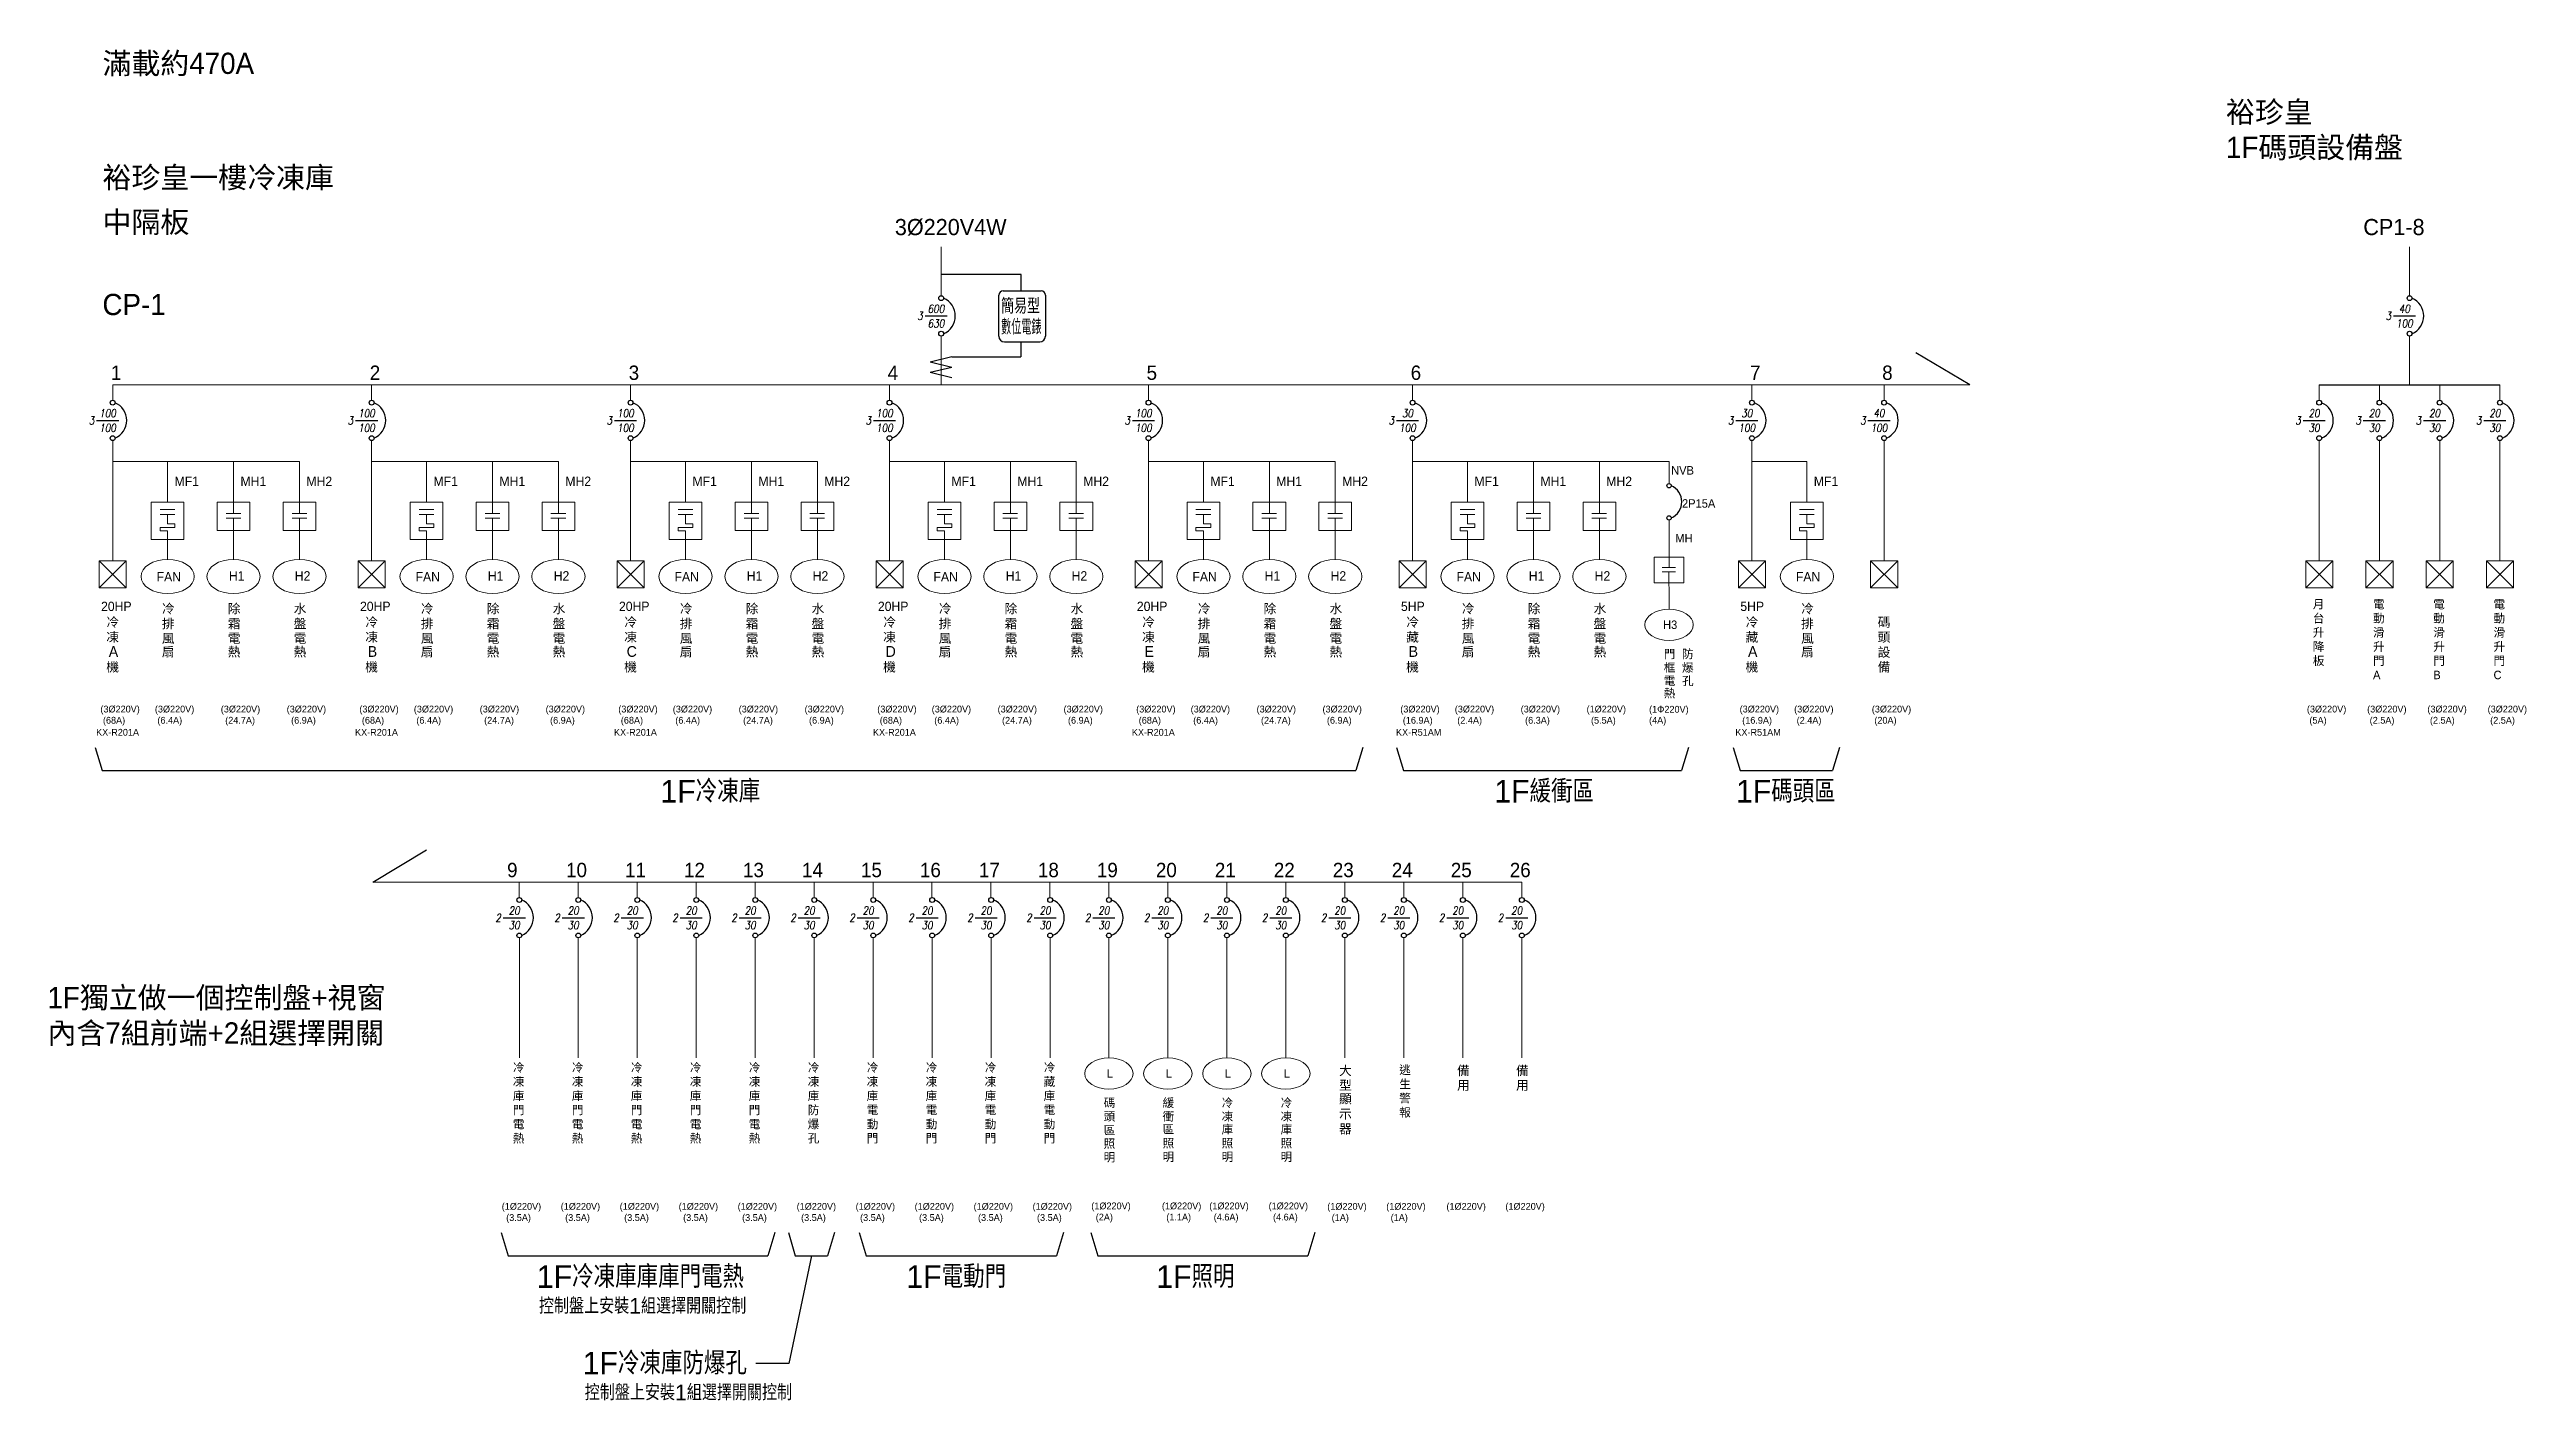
# Model space of a CAD drawing. Header units: millimetres. Extents: x -15161 to 10473752, y -72817 to 33960.
# Drawn here: x 65956 to 77628, y -66722 to -60357 of the extents above; entities that cross this region are included whole.
import ezdxf
from ezdxf.enums import TextEntityAlignment as Align

# ---------------------------------------------------------------- set-up
doc = ezdxf.new("R2010")
doc.units = ezdxf.units.MM
doc.layers.add('1_標示文字', color=2, linetype='Continuous')
doc.layers.add('BORDER', color=7, linetype='Continuous')
doc.styles.add('2', font='simplex.shx', dxfattribs={"width": 0.8, "oblique": 0.174533, "bigfont": 'chineset.shx'})
doc.styles.add('CHINA', font='C2.SHX', dxfattribs={"width": 0.8, "bigfont": 'CHINA.SHX'})
doc.styles.add('CS', font='ROMANS', dxfattribs={"width": 0.8, "bigfont": 'CHINA'})
doc.styles.get("Standard").update_dxf_attribs({"font": 'arial.ttf'})
doc.styles.add('STYLE1', font='PMingLiU.ttf', dxfattribs={"height": 400})

msp = doc.modelspace()

# ---------------------------------------------------------------- texts
at = {"style": 'CS'}
for s, width, p in [('簡易型', 0.9, (70440.2866, -61601.2714)), ('數位電錶', 0.7, (70440.3483, -61699.795))]:
    msp.add_text(s, height=71.5935, dxfattribs=dict(at, width=width)).set_placement(p)
at = {"color": 2, "lineweight": 9, "style": 'STYLE1'}
for s, height, p in [('1', 67.6956, (66244.9601, -61913.5499)), ('2', 67.6956, (67465.2166, -61913.5499)), ('3', 67.6956, (68685.4731, -61913.5499)), ('4', 67.6956, (69905.7295, -61913.5499)), ('5', 67.6956, (71125.986, -61913.5499)), ('6', 67.6956, (72370.5004, -61913.5499)), ('7', 67.6956, (73969.7414, -61913.5499)), ('8', 67.6956, (74592.456, -61913.5499)), ('NVB', 39.94763, (73597.8949, -62359.7251)), ('MF1', 43.94027, (66545.4645, -62413.1207)), ('MH1', 43.94027, (66856.0898, -62413.1207)), ('MH2', 43.94027, (67166.7151, -62413.1207)), ('MF1', 43.94027, (67765.721, -62413.1207)), ('MH1', 43.94027, (68076.3463, -62413.1207)), ('MH2', 43.94027, (68386.9715, -62413.1207)), ('MF1', 43.94027, (68985.9775, -62413.1207)), ('MH1', 43.94027, (69296.6027, -62413.1207)), ('MH2', 43.94027, (69607.228, -62413.1207)), ('MF1', 43.94027, (70206.2339, -62413.1207)), ('MH1', 43.94027, (70516.8592, -62413.1207)), ('MH2', 43.94027, (70827.4845, -62413.1207)), ('MF1', 43.94027, (71426.4904, -62413.1207)), ('MH1', 43.94027, (71737.1157, -62413.1207)), ('MH2', 43.94027, (72047.7409, -62413.1207)), ('MF1', 43.94027, (72671.0048, -62413.1207)), ('MH1', 43.94027, (72981.6301, -62413.1207)), ('MH2', 43.94027, (73292.2554, -62413.1207)), ('MF1', 43.94027, (74270.2458, -62413.1207)), ('2P15A', 39.94763, (73649.0839, -62515.7059)), ('2P15A', 39.94763, (73649.0839, -62515.7059)), ('MH', 39.94763, (73617.6267, -62679.4738)), ('FAN', 43.94027, (66460.929, -62862.9769)), ('H1', 43.94027, (66801.3832, -62858.9108)), ('H2', 43.94027, (67112.0085, -62858.9108)), ('FAN', 43.94027, (67681.1854, -62862.9769)), ('H1', 43.94027, (68021.6397, -62858.9108)), ('H2', 43.94027, (68332.2649, -62858.9108)), ('FAN', 43.94027, (68901.4419, -62862.9769)), ('H1', 43.94027, (69241.8961, -62858.9108)), ('H2', 43.94027, (69552.5214, -62858.9108)), ('FAN', 43.94027, (70121.6984, -62862.9769)), ('H1', 43.94027, (70462.1526, -62858.9108)), ('H2', 43.94027, (70772.7779, -62858.9108)), ('FAN', 43.94027, (71341.9548, -62862.9769)), ('H1', 43.94027, (71682.4091, -62858.9108)), ('H2', 43.94027, (71993.0343, -62858.9108)), ('FAN', 43.94027, (72586.4693, -62862.9769)), ('H1', 43.94027, (72926.9235, -62858.9108)), ('H2', 43.94027, (73237.5488, -62858.9108)), ('FAN', 43.94027, (74185.7102, -62862.9769)), ('20HP', 43.94027, (66199.1163, -63002.5354)), ('冷', 43.9403, (66223.7696, -63076.6614)), ('冷', 43.9403, (66485.5335, -63013.2746)), ('除', 43.9403, (66796.1588, -63013.2746)), ('水', 43.9403, (67106.784, -63013.2746)), ('20HP', 43.94027, (67419.3728, -63002.5354)), ('冷', 43.9403, (67444.026, -63076.6614)), ('冷', 43.9403, (67705.7899, -63013.2746)), ('除', 43.9403, (68016.4152, -63013.2746)), ('水', 43.9403, (68327.0405, -63013.2746)), ('20HP', 43.94027, (68639.6293, -63002.5354)), ('冷', 43.9403, (68664.2825, -63076.6614)), ('冷', 43.9403, (68926.0464, -63013.2746)), ('除', 43.9403, (69236.6717, -63013.2746)), ('水', 43.9403, (69547.297, -63013.2746)), ('20HP', 43.94027, (69859.8857, -63002.5354)), ('冷', 43.9403, (69884.539, -63076.6614)), ('冷', 43.9403, (70146.3029, -63013.2746)), ('除', 43.9403, (70456.9282, -63013.2746)), ('水', 43.9403, (70767.5534, -63013.2746)), ('20HP', 43.94027, (71080.1422, -63002.5354)), ('冷', 43.9403, (71104.7954, -63076.6614)), ('冷', 43.9403, (71366.5594, -63013.2746)), ('除', 43.9403, (71677.1846, -63013.2746)), ('水', 43.9403, (71987.8099, -63013.2746)), ('5HP', 43.94027, (72324.6566, -63002.5354)), ('冷', 43.9403, (72349.3099, -63076.6614)), ('冷', 43.9403, (72611.0738, -63013.2746)), ('除', 43.9403, (72921.699, -63013.2746)), ('水', 43.9403, (73232.3243, -63013.2746)), ('5HP', 43.94027, (73923.8976, -63002.5354)), ('冷', 43.9403, (73948.5508, -63076.6614)), ('冷', 43.9403, (74210.3148, -63013.2746)), ('碼', 43.9403, (74571.2654, -63076.6614)), ('凍', 43.9403, (66223.7696, -63147.1629)), ('排', 43.9403, (66485.5335, -63083.776)), ('風', 43.9403, (66485.5335, -63152.8749)), ('霜', 43.9403, (66796.1588, -63083.776)), ('電', 43.9403, (66796.1588, -63152.8749)), ('盤', 43.9403, (67106.784, -63083.776)), ('電', 43.9403, (67106.784, -63152.8749)), ('凍', 43.9403, (67444.026, -63147.1629)), ('排', 43.9403, (67705.7899, -63083.776)), ('風', 43.9403, (67705.7899, -63152.8749)), ('霜', 43.9403, (68016.4152, -63083.776)), ('電', 43.9403, (68016.4152, -63152.8749)), ('盤', 43.9403, (68327.0405, -63083.776)), ('電', 43.9403, (68327.0405, -63152.8749)), ('凍', 43.9403, (68664.2825, -63147.1629)), ('排', 43.9403, (68926.0464, -63083.776)), ('風', 43.9403, (68926.0464, -63152.8749)), ('霜', 43.9403, (69236.6717, -63083.776)), ('電', 43.9403, (69236.6717, -63152.8749)), ('盤', 43.9403, (69547.297, -63083.776)), ('電', 43.9403, (69547.297, -63152.8749)), ('凍', 43.9403, (69884.539, -63147.1629)), ('排', 43.9403, (70146.3029, -63083.776)), ('風', 43.9403, (70146.3029, -63152.8749)), ('霜', 43.9403, (70456.9282, -63083.776)), ('電', 43.9403, (70456.9282, -63152.8749)), ('盤', 43.9403, (70767.5534, -63083.776)), ('電', 43.9403, (70767.5534, -63152.8749)), ('凍', 43.9403, (71104.7954, -63147.1629)), ('排', 43.9403, (71366.5594, -63083.776)), ('風', 43.9403, (71366.5594, -63152.8749)), ('霜', 43.9403, (71677.1846, -63083.776)), ('電', 43.9403, (71677.1846, -63152.8749)), ('盤', 43.9403, (71987.8099, -63083.776)), ('電', 43.9403, (71987.8099, -63152.8749)), ('藏', 43.9403, (72349.3099, -63147.1629)), ('排', 43.9403, (72611.0738, -63083.776)), ('風', 43.9403, (72611.0738, -63152.8749)), ('霜', 43.9403, (72921.699, -63083.776)), ('電', 43.9403, (72921.699, -63152.8749)), ('盤', 43.9403, (73232.3243, -63083.776)), ('電', 43.9403, (73232.3243, -63152.8749)), ('H3', 39.94763, (73559.8598, -63087.1722)), ('藏', 43.9403, (73948.5508, -63147.1629)), ('排', 43.9403, (74210.3148, -63083.776)), ('風', 43.9403, (74210.3148, -63152.8749)), ('頭', 43.9403, (74571.2654, -63147.1629)), ('機', 43.9403, (66223.7696, -63287.841)), ('A', 50.7717, (66235.4181, -63218.5139)), ('扇', 43.9403, (66485.5335, -63216.5986)), ('熱', 43.9403, (66796.1588, -63216.5986)), ('熱', 43.9403, (67106.784, -63216.5986)), ('機', 43.9403, (67444.026, -63287.841)), ('B', 50.7717, (67455.6746, -63218.5139)), ('扇', 43.9403, (67705.7899, -63216.5986)), ('熱', 43.9403, (68016.4152, -63216.5986)), ('熱', 43.9403, (68327.0405, -63216.5986)), ('機', 43.9403, (68664.2825, -63287.841)), ('C', 50.7717, (68675.931, -63218.5139)), ('扇', 43.9403, (68926.0464, -63216.5986)), ('熱', 43.9403, (69236.6717, -63216.5986)), ('熱', 43.9403, (69547.297, -63216.5986)), ('機', 43.9403, (69884.539, -63287.841)), ('D', 50.7717, (69896.1875, -63218.5139)), ('扇', 43.9403, (70146.3029, -63216.5986)), ('熱', 43.9403, (70456.9282, -63216.5986)), ('熱', 43.9403, (70767.5534, -63216.5986)), ('機', 43.9403, (71104.7954, -63287.841)), ('E', 50.7717, (71116.444, -63218.5139)), ('扇', 43.9403, (71366.5594, -63216.5986)), ('熱', 43.9403, (71677.1846, -63216.5986)), ('熱', 43.9403, (71987.8099, -63216.5986)), ('機', 43.9403, (72349.3099, -63287.841)), ('B', 50.7717, (72360.9584, -63218.5139)), ('扇', 43.9403, (72611.0738, -63216.5986)), ('熱', 43.9403, (72921.699, -63216.5986)), ('熱', 43.9403, (73232.3243, -63216.5986)), ('框', 39.9476, (73563.1413, -63289.1899)), ('門', 39.9476, (73563.1413, -63225.0945)), ('爆', 39.9476, (73649.2243, -63289.1899)), ('防', 39.9476, (73649.2243, -63225.0945)), ('機', 43.9403, (73948.5508, -63287.841)), ('A', 50.7717, (73960.1994, -63218.5139)), ('扇', 43.9403, (74210.3148, -63216.5986)), ('備', 43.9403, (74571.2654, -63287.841)), ('設', 44, (74571.186, -63218.5139)), ('熱', 39.9476, (73563.1413, -63409.9435)), ('電', 39.9476, (73563.1413, -63352.01)), ('孔', 39.9476, (73649.2243, -63352.01)), ('9', 67.6956, (68112.4223, -64256.7232)), ('10', 67.69555, (68390.3678, -64256.7232)), ('11', 67.69555, (68668.3134, -64256.7232)), ('12', 67.69555, (68946.259, -64256.7232)), ('13', 67.69555, (69224.2045, -64256.7232)), ('14', 67.69555, (69502.1501, -64256.7232)), ('15', 67.69555, (69780.0956, -64256.7232)), ('16', 67.69555, (70058.0412, -64256.7232)), ('17', 67.69555, (70335.9867, -64256.7232)), ('18', 67.69555, (70613.9323, -64256.7232)), ('19', 67.69555, (70891.8779, -64256.7232)), ('20', 67.69555, (71169.8234, -64256.7232)), ('21', 67.69555, (71447.769, -64256.7232)), ('22', 67.69555, (71725.7145, -64256.7232)), ('23', 67.69555, (72003.6601, -64256.7232)), ('24', 67.69555, (72281.6056, -64256.7232)), ('25', 67.69555, (72559.5512, -64256.7232)), ('26', 67.69555, (72837.4968, -64256.7232)), ('L', 39.9476, (70938.5599, -65201.8662)), ('L', 39.9476, (71216.5054, -65201.8662)), ('L', 39.9476, (71494.5914, -65201.8662)), ('L', 39.9476, (71772.537, -65201.8671)), ('大', 43.9403, (72033.001, -65189.6661)), ('型', 43.9403, (72033.001, -65258.765)), ('備', 43.9403, (72588.8922, -65189.6661)), ('用', 43.9403, (72588.8922, -65258.765)), ('備', 43.9403, (72866.8377, -65189.6661)), ('用', 43.9403, (72866.8377, -65258.765)), ('碼', 39.9476, (70923.558, -65339.7886)), ('頭', 39.9476, (70923.558, -65403.8839)), ('衝', 39.9476, (71201.5036, -65404.2363)), ('緩', 39.9476, (71201.5036, -65340.141)), ('凍', 39.9476, (71479.5896, -65404.2363)), ('冷', 39.9476, (71479.5896, -65340.141)), ('凍', 39.9476, (71757.5351, -65404.2372)), ('冷', 39.9476, (71757.5351, -65340.1419)), ('顯', 43.9403, (72033.001, -65322.4887)), ('示', 43.9403, (72033.001, -65394.104)), ('區', 39.9476, (70923.558, -65470.2733)), ('區', 39.9476, (71201.5036, -65464.9268)), ('庫', 39.9476, (71479.5896, -65464.9268)), ('庫', 39.9476, (71757.5351, -65464.9277)), ('器', 43.9403, (72033.001, -65464.6055)), ('照', 39.9476, (70923.558, -65532.2615)), ('明', 39.9476, (70923.558, -65596.3569)), ('照', 39.9476, (71201.5036, -65530.3529)), ('明', 39.9476, (71201.5036, -65594.4483)), ('照', 39.9476, (71479.5896, -65530.3529)), ('明', 39.9476, (71479.5896, -65594.4483)), ('照', 39.9476, (71757.5351, -65530.3538)), ('明', 39.9476, (71757.5351, -65594.4491))]:
    msp.add_text(s, height=height, dxfattribs=at).set_placement(p)
at = {"color": 30, "attachment_point": 1}
for s, width, heights, insert, char_height in [('{\\fPMingLiU|b0|i0|c136|p18;\\C2;滿載約470A}', 2691.068775, [560.4778], (66205.5531, -60371.7366), 100), ('{\\fPMingLiU|b0|i0|c136|p18;\\C2;裕珍皇\\P1F碼頭設備盤}', 1095.279917, [502.821], (76212.3326, -60601.2073), 100), ('{\\fPMingLiU|b0|i0|c136|p18;\\C2;裕珍皇一樓冷凍庫}', 1739.230148, [267.8661], (66205.5531, -60909.3455), 100), ('{\\fPMingLiU|b0|i0|c136|p18;\\C2;中隔板}', 2930.373481, [560.4778], (66205.5531, -61119.8705), 100), ('{\\fPMingLiU|b0|i0|c136|p18;\\C2;CP-1}', 1133.405577, [267.8661], (66205.5531, -61508.276), 100), ('{\\fPMingLiU|b0|i0|c136|p18;\\C4;逃生警報}', 78.209264, [514.2564], (72316.5358, -65144.9373), 40)]:
    msp.add_mtext_dynamic_manual_height_columns(s, width=width, gutter_width=12.5, heights=heights, dxfattribs=dict(at, insert=insert, char_height=char_height))
at = {"char_height": 40, "attachment_point": 1}
for s, width, insert in [('{\\fPMingLiU|b0|i0|c136|p18;\\C4;月台升降板}', 65.019002, (76621.4959, -62950.3818)), ('{\\fPMingLiU|b0|i0|c136|p18;\\C4;電動滑升門\\PA}', 65.019002, (76905.4158, -62950.3818)), ('{\\fPMingLiU|b0|i0|c136|p18;\\C4;電動滑升門\\PB}', 65.019002, (77189.3356, -62950.3818)), ('{\\fPMingLiU|b0|i0|c136|p18;\\C4;電動滑升門\\PC}', 65.019002, (77473.2555, -62950.3818)), ('{\\fPMingLiU|b0|i0|c136|p18;\\C4;冷凍庫門電熱}', 70.503651, (68139.4825, -65133.8023)), ('{\\fPMingLiU|b0|i0|c136|p18;\\C4;冷凍庫門電熱}', 70.503651, (68417.4281, -65133.8023)), ('{\\fPMingLiU|b0|i0|c136|p18;\\C4;冷凍庫門電熱}', 70.503651, (68695.3736, -65133.8023)), ('{\\fPMingLiU|b0|i0|c136|p18;\\C4;冷凍庫門電熱}', 70.503651, (68973.3192, -65133.8023)), ('{\\fPMingLiU|b0|i0|c136|p18;\\C4;冷凍庫門電熱}', 70.503651, (69251.2647, -65133.8023)), ('{\\fPMingLiU|b0|i0|c136|p18;\\C4;冷凍庫防爆孔}', 65.019002, (69529.2103, -65133.8023)), ('{\\fPMingLiU|b0|i0|c136|p18;\\C4;冷凍庫電動門}', 65.019002, (69807.1558, -65133.8023)), ('{\\fPMingLiU|b0|i0|c136|p18;\\C4;冷凍庫電動門}', 65.019002, (70085.1014, -65133.8023)), ('{\\fPMingLiU|b0|i0|c136|p18;\\C4;冷凍庫電動門}', 65.019002, (70363.047, -65133.8023)), ('{\\fPMingLiU|b0|i0|c136|p18;\\C4;冷藏庫電動門}', 65.019002, (70640.9925, -65133.8023))]:
    msp.add_mtext_dynamic_manual_height_columns(s, width=width, gutter_width=12.5, heights=[442.7742], dxfattribs=dict(at, insert=insert))
at = {"color": 253, "insert": (65946.3071, -64774.0278), "char_height": 100, "attachment_point": 1}
msp.add_mtext_dynamic_manual_height_columns('{\\fPMingLiU|b0|i0|c136|p18;\\C2;1F獨立做一個控制盤+視窗\\P內含7組前端+2組選擇開關}', width=1828.341687, gutter_width=12.5, heights=[0], dxfattribs=at)
at = {"layer": '1_標示文字', "style": '2', "oblique": 10, "width": 0.8}
for s, p in [('3', (70058.0807, -61612.1376)), ('3', (76977.9475, -61612.1376)), ('3', (66154.1365, -62104.4634)), ('3', (67374.393, -62104.4634)), ('3', (68594.6494, -62104.4634)), ('3', (69814.9059, -62104.4634)), ('3', (71035.1624, -62104.4634)), ('3', (72279.6768, -62104.4634)), ('3', (73878.9178, -62104.4634)), ('3', (74501.6323, -62104.4634)), ('3', (76551.9273, -62104.4634)), ('3', (76835.8471, -62104.4634)), ('3', (77119.767, -62104.4634)), ('3', (77403.6868, -62104.4634)), ('2', (68070.439, -64447.6368)), ('2', (68348.3845, -64447.6368)), ('2', (68626.3301, -64447.6368)), ('2', (68904.2756, -64447.6368)), ('2', (69182.2212, -64447.6368)), ('2', (69460.1667, -64447.6368)), ('2', (69738.1123, -64447.6368)), ('2', (70016.0579, -64447.6368)), ('2', (70294.0034, -64447.6368)), ('2', (70571.949, -64447.6368)), ('2', (70848.6837, -64447.6368)), ('2', (71126.6292, -64447.6368)), ('2', (71404.7152, -64447.6368)), ('2', (71682.6608, -64447.6376)), ('2', (71960.6063, -64447.6376)), ('2', (72238.5519, -64447.6368)), ('2', (72516.4974, -64447.6376)), ('2', (72794.443, -64447.6368))]:
    msp.add_text(s, height=37.9749, dxfattribs=at).set_placement(p, align=Align.MIDDLE)
for s, p in [('600', (70133.6495, -61597.5098)), ('630', (70133.6495, -61666.658)), ('100', (77053.5163, -61666.658)), ('40', (77053.5163, -61597.5098)), ('100', (66229.7053, -62089.8356)), ('100', (67449.9618, -62089.8356)), ('100', (68670.2183, -62089.8356)), ('100', (69890.4747, -62089.8356)), ('100', (71110.7312, -62089.8356)), ('30', (72355.2456, -62089.8356)), ('30', (73954.4866, -62089.8356)), ('40', (74577.2012, -62089.8356)), ('20', (76627.4961, -62089.8356)), ('20', (76911.4159, -62089.8356)), ('20', (77195.3358, -62089.8356)), ('20', (77479.2556, -62089.8356)), ('100', (66229.7053, -62158.9838)), ('100', (67449.9618, -62158.9838)), ('100', (68670.2183, -62158.9838)), ('100', (69890.4747, -62158.9838)), ('100', (71110.7312, -62158.9838)), ('100', (72355.2456, -62158.9838)), ('100', (73954.4866, -62158.9838)), ('100', (74577.2012, -62158.9838)), ('30', (76627.4961, -62158.9838)), ('30', (76911.4159, -62158.9838)), ('30', (77195.3358, -62158.9838)), ('30', (77479.2556, -62158.9838)), ('20', (68146.0078, -64433.009)), ('20', (68423.9533, -64433.009)), ('20', (68701.8989, -64433.009)), ('20', (68979.8444, -64433.009)), ('20', (69257.79, -64433.009)), ('20', (69535.7356, -64433.009)), ('20', (69813.6811, -64433.009)), ('20', (70091.6267, -64433.009)), ('20', (70369.5722, -64433.009)), ('20', (70647.5178, -64433.009)), ('20', (70924.2525, -64433.009)), ('20', (71202.1981, -64433.009)), ('20', (71480.284, -64433.009)), ('20', (71758.2296, -64433.0098)), ('20', (72036.1751, -64433.0098)), ('20', (72314.1207, -64433.009)), ('20', (72592.0663, -64433.0098)), ('20', (72870.0118, -64433.009)), ('30', (68146.0078, -64502.1571)), ('30', (68423.9533, -64502.1571)), ('30', (68701.8989, -64502.1571)), ('30', (68979.8444, -64502.1571)), ('30', (69257.79, -64502.1571)), ('30', (69535.7356, -64502.1571)), ('30', (69813.6811, -64502.1571)), ('30', (70091.6267, -64502.1571)), ('30', (70369.5722, -64502.1571)), ('30', (70647.5178, -64502.1571)), ('30', (70924.2525, -64502.1571)), ('30', (71202.1981, -64502.1571)), ('30', (71480.284, -64502.1571)), ('30', (71758.2296, -64502.158)), ('30', (72036.1751, -64502.158)), ('30', (72314.1207, -64502.1571)), ('30', (72592.0663, -64502.158)), ('30', (72870.0118, -64502.1571))]:
    msp.add_text(s, height=37.97487, dxfattribs=at).set_placement(p, align=Align.CENTER)
at = {"layer": 'BORDER', "color": 2, "style": 'CHINA'}
for s, p in [('3%%C220V4W', (69939.7105, -61231.3615)), ('CP1-8', (76859.5773, -61231.3615))]:
    msp.add_text(s, height=76.1575, dxfattribs=at).set_placement(p)
at = {"layer": 'BORDER', "color": 3, "style": 'CHINA'}
for s, p in [('(3%%C220V)', (66196.0117, -63480.5979)), ('(3%%C220V)', (66452.7082, -63480.5979)), ('(3%%C220V)', (66763.3334, -63480.5979)), ('(3%%C220V)', (67073.9587, -63480.5979)), ('(3%%C220V)', (67416.2682, -63480.5979)), ('(3%%C220V)', (67672.9646, -63480.5979)), ('(3%%C220V)', (67983.5899, -63480.5979)), ('(3%%C220V)', (68294.2152, -63480.5979)), ('(3%%C220V)', (68636.5247, -63480.5979)), ('(3%%C220V)', (68893.2211, -63480.5979)), ('(3%%C220V)', (69203.8464, -63480.5979)), ('(3%%C220V)', (69514.4717, -63480.5979)), ('(3%%C220V)', (69856.7811, -63480.5979)), ('(3%%C220V)', (70113.4776, -63480.5979)), ('(3%%C220V)', (70424.1029, -63480.5979)), ('(3%%C220V)', (70734.7281, -63480.5979)), ('(3%%C220V)', (71077.0376, -63480.5979)), ('(3%%C220V)', (71333.734, -63480.5979)), ('(3%%C220V)', (71644.3593, -63480.5979)), ('(3%%C220V)', (71954.9846, -63480.5979)), ('(3%%C220V)', (72321.552, -63480.5979)), ('(3%%C220V)', (72578.2485, -63480.5979)), ('(3%%C220V)', (72888.8737, -63480.5979)), ('(1%%C220V)', (73199.499, -63480.5979)), ('(1Φ220V)', (73493.8563, -63481.4528)), ('(3%%C220V)', (73920.793, -63480.5979)), ('(3%%C220V)', (74177.4895, -63480.5979)), ('(3%%C220V)', (74543.5076, -63480.5979)), ('(3%%C220V)', (76593.8025, -63480.5979)), ('(3%%C220V)', (76877.7223, -63480.5979)), ('(3%%C220V)', (77161.6422, -63480.5979)), ('(3%%C220V)', (77445.562, -63480.5979)), ('(68A)', (66207.9567, -63533.3515)), ('(6.4A)', (66464.6531, -63533.3515)), ('(24.7A)', (66784.1012, -63533.3515)), ('(6.9A)', (67094.7265, -63533.3515)), ('(68A)', (67428.2132, -63533.3515)), ('(6.4A)', (67684.9096, -63533.3515)), ('(24.7A)', (68004.3577, -63533.3515)), ('(6.9A)', (68314.9829, -63533.3515)), ('(68A)', (68648.4696, -63533.3515)), ('(6.4A)', (68905.1661, -63533.3515)), ('(24.7A)', (69224.6141, -63533.3515)), ('(6.9A)', (69535.2394, -63533.3515)), ('(68A)', (69868.7261, -63533.3515)), ('(6.4A)', (70125.4225, -63533.3515)), ('(24.7A)', (70444.8706, -63533.3515)), ('(6.9A)', (70755.4959, -63533.3515)), ('(68A)', (71088.9826, -63533.3515)), ('(6.4A)', (71345.679, -63533.3515)), ('(24.7A)', (71665.1271, -63533.3515)), ('(6.9A)', (71975.7524, -63533.3515)), ('(16.9A)', (72333.497, -63533.3515)), ('(2.4A)', (72590.1934, -63533.3515)), ('(6.3A)', (72909.6415, -63533.3515)), ('(5.5A)', (73220.2668, -63533.3515)), ('(4A)', (73493.8563, -63533.2933)), ('(16.9A)', (73932.738, -63533.3515)), ('(2.4A)', (74189.4344, -63533.3515)), ('(20A)', (74555.4525, -63533.3515)), ('(5A)', (76605.7475, -63533.3515)), ('(2.5A)', (76889.6673, -63533.3515)), ('(2.5A)', (77173.5872, -63533.3515)), ('(2.5A)', (77457.507, -63533.3515)), ('(1%%C220V)', (68087.3773, -65823.7713)), ('(1%%C220V)', (68365.3229, -65823.7713)), ('(1%%C220V)', (68643.2684, -65823.7713)), ('(1%%C220V)', (68921.214, -65823.7713)), ('(1%%C220V)', (69199.1595, -65823.7713)), ('(1%%C220V)', (69477.1051, -65823.7713)), ('(1%%C220V)', (69755.0507, -65823.7713)), ('(1%%C220V)', (70032.9962, -65823.7713)), ('(1%%C220V)', (70310.9418, -65823.7713)), ('(1%%C220V)', (70588.8873, -65823.7713)), ('(1%%C220V)', (70865.622, -65821.6381)), ('(1%%C220V)', (71198.1787, -65821.6381)), ('(1%%C220V)', (71421.6536, -65821.6381)), ('(1%%C220V)', (71701.0771, -65821.6381)), ('(1%%C220V)', (71977.5447, -65823.7713)), ('(1%%C220V)', (72255.4903, -65823.7722)), ('(1%%C220V)', (72539.0299, -65823.7713)), ('(1%%C220V)', (72816.9754, -65823.7713)), ('(3.5A)', (68108.1451, -65876.5249)), ('(3.5A)', (68386.0906, -65876.5249)), ('(3.5A)', (68664.0362, -65876.5249)), ('(3.5A)', (68941.9818, -65876.5249)), ('(3.5A)', (69219.9273, -65876.5249)), ('(3.5A)', (69497.8729, -65876.5249)), ('(3.5A)', (69775.8184, -65876.5249)), ('(3.5A)', (70053.764, -65876.5249)), ('(3.5A)', (70331.7095, -65876.5249)), ('(3.5A)', (70609.6551, -65876.5249)), ('(2A)', (70886.3898, -65874.3917)), ('(1.1A)', (71218.9465, -65874.3917)), ('(4.6A)', (71442.4213, -65874.3917)), ('(4.6A)', (71721.8449, -65874.3917)), ('(1A)', (71998.3125, -65876.5249)), ('(1A)', (72276.258, -65876.5258))]:
    msp.add_text(s, height=32, dxfattribs=at).set_placement(p)
at = {"layer": 'BORDER', "color": 4, "style": 'CHINA'}
for s, p in [('KX-R201A', (66175.7235, -63590.0225)), ('KX-R201A', (67395.98, -63590.0225)), ('KX-R201A', (68616.2365, -63590.0225)), ('KX-R201A', (69836.493, -63590.0225)), ('KX-R201A', (71056.7494, -63590.0225)), ('KX-R51AM', (72301.2638, -63590.0225)), ('KX-R51AM', (73900.5048, -63590.0225))]:
    msp.add_text(s, height=32, dxfattribs=at).set_placement(p)
at = {"layer": 'BORDER', "color": 30, "style": 'CHINA'}
for s, height, p in [('1F冷凍庫', 106.59108, (68834.9487, -63905.3229)), ('1F緩衝區', 106.59108, (72764.5068, -63905.3229)), ('1F碼頭區', 106.59108, (73903.2269, -63905.3229)), ('1F冷凍庫庫庫門電熱', 106.59108, (68252.6324, -66191.9683)), ('1F電動門', 106.59108, (69993.8117, -66191.9683)), ('1F照明', 106.59108, (71171.3589, -66191.9683)), ('控制盤上安裝1組選擇開關控制', 74.613757, (68262.5493, -66314.0457)), ('1F冷凍庫防爆孔', 106.59108, (68468.5395, -66599.8566)), ('控制盤上安裝1組選擇開關控制', 74.613757, (68478.4563, -66721.934))]:
    msp.add_text(s, height=height, dxfattribs=at).set_placement(p)

# ---------------------------------------------------------------- linework, layer by layer
at = {"color": 3, "lineweight": 9}
for p, q in [((70157.9051, -61517.2013), (70157.9051, -61286.5775)), ((77077.7719, -61517.2013), (77077.7719, -61286.5775)), ((70157.7647, -61707.0748), (70157.7647, -61937.4293)), ((77077.6315, -61707.0748), (77077.6315, -61937.4293)), ((66253.961, -61937.4293), (75005.6791, -61937.4293)), ((66253.961, -62009.5271), (66253.961, -61937.4293)), ((67474.2174, -62009.5271), (67474.2174, -61937.4293)), ((68694.4739, -62009.5271), (68694.4739, -61937.4293)), ((69914.7304, -62009.5271), (69914.7304, -61937.4293)), ((71134.9868, -62009.5271), (71134.9868, -61937.4293)), ((72379.5012, -62009.5271), (72379.5012, -61937.4293)), ((73978.7422, -62009.5271), (73978.7422, -61937.4293)), ((74601.4568, -62009.5271), (74601.4568, -61937.4293)), ((76651.7517, -62009.5271), (76651.7517, -61937.4293)), ((76935.6716, -62009.5271), (76935.6716, -61937.4293)), ((77219.5914, -62009.5271), (77219.5914, -61937.4293)), ((77503.5113, -62009.5271), (77503.5113, -61937.4293)), ((66253.8205, -62199.4006), (66253.8205, -62296.6118)), ((67474.077, -62199.4006), (67474.077, -62296.6118)), ((68694.3335, -62199.4006), (68694.3335, -62296.6118)), ((69914.5899, -62199.4006), (69914.5899, -62296.6118)), ((71134.8464, -62199.4006), (71134.8464, -62296.6118)), ((72379.3608, -62199.4006), (72379.3608, -62296.6118)), ((73978.6018, -62199.4006), (73978.6018, -62296.6118)), ((74601.3164, -62199.4006), (74601.3164, -62296.6118)), ((76651.6113, -62199.4006), (76651.6113, -62296.6118)), ((76935.5312, -62199.4006), (76935.5312, -62296.6118)), ((77219.451, -62199.4006), (77219.451, -62296.6118)), ((77503.3709, -62199.4006), (77503.3709, -62296.6118)), ((66253.8205, -62297.4637), (66253.8205, -62765.5059)), ((66253.8205, -62297.4637), (67134.0733, -62297.4637)), ((66512.8228, -62297.4637), (66512.8228, -62489.4427)), ((66823.4481, -62297.4637), (66823.4481, -62542.5159)), ((67134.0733, -62297.4637), (67134.0733, -62542.5159)), ((67474.077, -62297.4637), (67474.077, -62765.5059)), ((67474.077, -62297.4637), (68354.3298, -62297.4637)), ((67733.0793, -62297.4637), (67733.0793, -62489.4427)), ((68043.7045, -62297.4637), (68043.7045, -62542.5159)), ((68354.3298, -62297.4637), (68354.3298, -62542.5159)), ((68694.3335, -62297.4637), (68694.3335, -62765.5059)), ((68694.3335, -62297.4637), (69574.5863, -62297.4637)), ((68953.3357, -62297.4637), (68953.3357, -62489.4427)), ((69263.961, -62297.4637), (69263.961, -62542.5159)), ((69574.5863, -62297.4637), (69574.5863, -62542.5159)), ((69914.5899, -62297.4637), (69914.5899, -62765.5059)), ((69914.5899, -62297.4637), (70794.8427, -62297.4637)), ((70173.5922, -62297.4637), (70173.5922, -62489.4427)), ((70484.2175, -62297.4637), (70484.2175, -62542.5159)), ((70794.8427, -62297.4637), (70794.8427, -62542.5159)), ((71134.8464, -62297.4637), (71134.8464, -62765.5059)), ((71134.8464, -62297.4637), (72015.0992, -62297.4637)), ((71393.8487, -62297.4637), (71393.8487, -62489.4427)), ((71704.4739, -62297.4637), (71704.4739, -62542.5159)), ((72015.0992, -62297.4637), (72015.0992, -62542.5159)), ((72379.3608, -62297.4637), (72379.3608, -62765.5059)), ((72379.3608, -62297.4637), (73588.0786, -62297.4637)), ((72638.3631, -62297.4637), (72638.3631, -62489.4427)), ((72948.9884, -62297.4637), (72948.9884, -62542.5159)), ((73259.6136, -62297.4637), (73259.6136, -62542.5159)), ((73588.0786, -62401.7531), (73588.0786, -62297.4637)), ((73978.6018, -62297.4637), (73978.6018, -62765.5059)), ((73978.6018, -62297.4637), (74237.6041, -62297.4637)), ((74237.6041, -62297.4637), (74237.6041, -62489.4427)), ((74601.3164, -62297.4637), (74601.3164, -62765.5059)), ((76651.6113, -62297.4637), (76651.6113, -62765.5059)), ((76935.5312, -62297.4637), (76935.5312, -62765.5059)), ((77219.451, -62297.4637), (77219.451, -62765.5059)), ((77503.3709, -62297.4637), (77503.3709, -62765.5059)), ((66512.8228, -62625.2893), (66512.8228, -62718.0512)), ((66823.4481, -62565.7164), (66823.4481, -62718.0512)), ((67134.0733, -62565.7164), (67134.0733, -62718.0512)), ((67733.0793, -62625.2893), (67733.0793, -62718.0512)), ((68043.7045, -62565.7164), (68043.7045, -62718.0512)), ((68354.3298, -62565.7164), (68354.3298, -62718.0512)), ((68953.3357, -62625.2893), (68953.3357, -62718.0512)), ((69263.961, -62565.7164), (69263.961, -62718.0512)), ((69574.5863, -62565.7164), (69574.5863, -62718.0512)), ((70173.5922, -62625.2893), (70173.5922, -62718.0512)), ((70484.2175, -62565.7164), (70484.2175, -62718.0512)), ((70794.8427, -62565.7164), (70794.8427, -62718.0512)), ((71393.8487, -62625.2893), (71393.8487, -62718.0512)), ((71704.4739, -62565.7164), (71704.4739, -62718.0512)), ((72015.0992, -62565.7164), (72015.0992, -62718.0512)), ((72638.3631, -62625.2893), (72638.3631, -62718.0512)), ((72948.9884, -62565.7164), (72948.9884, -62718.0512)), ((73259.6136, -62565.7164), (73259.6136, -62718.0512)), ((73587.9509, -62574.326), (73587.9509, -62797.1115)), ((74237.6041, -62625.2893), (74237.6041, -62718.0512)), ((66512.8228, -62718.0512), (66512.8228, -62759.0666)), ((66823.4481, -62718.0512), (66823.4481, -62759.0666)), ((67134.0733, -62718.0512), (67134.0733, -62759.0666)), ((67733.0793, -62718.0512), (67733.0793, -62759.0666)), ((68043.7045, -62718.0512), (68043.7045, -62759.0666)), ((68354.3298, -62718.0512), (68354.3298, -62759.0666)), ((68953.3357, -62718.0512), (68953.3357, -62759.0666)), ((69263.961, -62718.0512), (69263.961, -62759.0666)), ((69574.5863, -62718.0512), (69574.5863, -62759.0666)), ((70173.5922, -62718.0512), (70173.5922, -62759.0666)), ((70484.2175, -62718.0512), (70484.2175, -62759.0666)), ((70794.8427, -62718.0512), (70794.8427, -62759.0666)), ((71393.8487, -62718.0512), (71393.8487, -62759.0666)), ((71704.4739, -62718.0512), (71704.4739, -62759.0666)), ((72015.0992, -62718.0512), (72015.0992, -62759.0666)), ((72638.3631, -62718.0512), (72638.3631, -62759.0666)), ((72948.9884, -62718.0512), (72948.9884, -62759.0666)), ((73259.6136, -62718.0512), (73259.6136, -62759.0666)), ((74237.6041, -62718.0512), (74237.6041, -62759.0666)), ((73587.5459, -62818.2038), (73587.9509, -62956.6967)), ((73587.9509, -62956.6967), (73587.9509, -62993.9853)), ((67479.0271, -64280.6027), (72894.127, -64280.6027)), ((68169.0526, -64352.7005), (68169.0526, -64280.6027)), ((68446.9981, -64352.7005), (68446.9981, -64280.6027)), ((68724.9437, -64352.7005), (68724.9437, -64280.6027)), ((69002.8892, -64352.7005), (69002.8892, -64280.6027)), ((69280.8348, -64352.7005), (69280.8348, -64280.6027)), ((69280.8348, -64352.7005), (69280.8348, -64280.6027)), ((69558.7804, -64352.7005), (69558.7804, -64280.6027)), ((69558.7804, -64352.7005), (69558.7804, -64280.6027)), ((69836.7259, -64352.7005), (69836.7259, -64280.6027)), ((70114.6715, -64352.7005), (70114.6715, -64280.6027)), ((70114.6715, -64352.7005), (70114.6715, -64280.6027)), ((70392.617, -64352.7005), (70392.617, -64280.6027)), ((70392.617, -64352.7005), (70392.617, -64280.6027)), ((70670.5626, -64352.7005), (70670.5626, -64280.6027)), ((70670.5626, -64352.7005), (70670.5626, -64280.6027)), ((70948.5081, -64352.7005), (70948.5081, -64280.6027)), ((70948.5081, -64352.7005), (70948.5081, -64280.6027)), ((71226.4537, -64352.7005), (71226.4537, -64280.6027)), ((71504.3993, -64352.7005), (71504.3993, -64280.6027)), ((71782.3448, -64352.7005), (71782.3448, -64280.6027)), ((72060.2904, -64352.7005), (72060.2904, -64280.6027)), ((72338.2359, -64352.7005), (72338.2359, -64280.6027)), ((72616.1815, -64352.7005), (72616.1815, -64280.6027)), ((72894.127, -64352.6996), (72894.127, -64280.6018)), ((68170.123, -64542.574), (68170.123, -64639.7852)), ((68448.0685, -64542.574), (68448.0685, -64639.7852)), ((68726.0141, -64542.574), (68726.0141, -64639.7852)), ((69003.9597, -64542.574), (69003.9597, -64639.7852)), ((69281.9052, -64542.574), (69281.9052, -64639.7852)), ((69559.8508, -64542.574), (69559.8508, -64639.7852)), ((69837.7963, -64542.574), (69837.7963, -64639.7852)), ((70115.7419, -64542.574), (70115.7419, -64639.7852)), ((70393.6874, -64542.574), (70393.6874, -64639.7852)), ((70671.633, -64542.574), (70671.633, -64639.7852)), ((70948.3677, -64542.574), (70948.3677, -64639.7852)), ((71226.3133, -64542.574), (71226.3133, -64639.7852)), ((71504.3993, -64542.574), (71504.3993, -64639.7852)), ((71782.3448, -64542.5748), (71782.3448, -64639.786)), ((72060.2904, -64542.5748), (72060.2904, -64639.786)), ((72338.2359, -64542.574), (72338.2359, -64639.7852)), ((72616.1815, -64542.5748), (72616.1815, -64639.786)), ((72894.127, -64542.574), (72894.127, -64639.7852)), ((68170.123, -64640.6371), (68170.123, -65108.6793)), ((68448.0685, -64640.6371), (68448.0685, -65108.6793)), ((68726.0141, -64640.6371), (68726.0141, -65108.6793)), ((69003.9597, -64640.6371), (69003.9597, -65108.6793)), ((69281.9052, -64640.6371), (69281.9052, -65108.6793)), ((69559.8508, -64640.6371), (69559.8508, -65108.6793)), ((69837.7963, -64640.6371), (69837.7963, -65108.6793)), ((70115.7419, -64640.6371), (70115.7419, -65108.6793)), ((70393.6874, -64640.6371), (70393.6874, -65108.6793)), ((70671.633, -64640.6371), (70671.633, -65108.6793)), ((70948.3677, -64640.6371), (70948.3677, -65108.6793)), ((71226.3133, -64640.6371), (71226.3133, -65108.6793)), ((71504.3993, -64640.6371), (71504.3993, -65108.6793)), ((71782.3448, -64640.638), (71782.3448, -65108.6802)), ((72060.2904, -64640.638), (72060.2904, -65108.6802)), ((72338.2359, -64640.6371), (72338.2359, -65108.6793)), ((72616.1815, -64640.638), (72616.1815, -65108.6802)), ((72894.127, -64640.6371), (72894.127, -65108.6793))]:
    msp.add_line(p, q, dxfattribs=at)
for p, q in [((70534.7669, -61416.1128), (70157.9051, -61416.1128)), ((70449.6092, -61493.6758), (70628.8737, -61493.6758)), ((70534.7669, -61493.6758), (70534.7669, -61416.1128)), ((70429.4736, -61707.2893), (70429.4736, -61513.8114)), ((70649.0094, -61513.8114), (70649.0094, -61707.2893)), ((70456.3211, -61734.1369), (70622.1618, -61734.1369)), ((70532.977, -61734.1369), (70532.977, -61804.988)), ((70208.7049, -61804.988), (70106.8245, -61829.6789)), ((70208.7049, -61854.3699), (70106.8245, -61829.6789)), ((70208.7049, -61854.3699), (70106.8245, -61879.0608)), ((70208.7049, -61804.988), (70532.977, -61804.988)), ((70208.7049, -61903.7518), (70106.8245, -61879.0608))]:
    msp.add_line(p, q)
at = {"color": 3}
for p, q in [((75005.6791, -61937.4293), (74751.3648, -61785.3004)), ((76651.7517, -61937.4293), (77503.5113, -61937.4293)), ((67479.0271, -64280.6027), (67733.3414, -64128.4737))]:
    msp.add_line(p, q, dxfattribs=at)
at = {"color": 9, "lineweight": 9}
for p, q in [((66435.7459, -62489.4427), (66589.8997, -62489.4427)), ((66435.7459, -62665.7978), (66435.7459, -62489.4427)), ((66477.772, -62524.4091), (66546.9825, -62524.4091)), ((66477.772, -62547.6096), (66546.9825, -62547.6096)), ((66512.3772, -62547.6096), (66512.3772, -62591.3112)), ((66512.3772, -62547.6096), (66512.3772, -62591.3112)), ((66589.8997, -62489.4427), (66589.8997, -62665.7978)), ((66746.3711, -62489.4427), (66900.525, -62489.4427)), ((66746.3711, -62622.7333), (66746.3711, -62489.4427)), ((66788.3973, -62542.5159), (66857.6078, -62542.5159)), ((66900.525, -62489.4427), (66900.525, -62622.7333)), ((67056.9964, -62489.4427), (67211.1503, -62489.4427)), ((67056.9964, -62622.7333), (67056.9964, -62489.4427)), ((67099.0225, -62542.5159), (67168.2331, -62542.5159)), ((67211.1503, -62489.4427), (67211.1503, -62622.7333)), ((67656.0023, -62489.4427), (67810.1562, -62489.4427)), ((67656.0023, -62665.7978), (67656.0023, -62489.4427)), ((67698.0284, -62524.4091), (67767.239, -62524.4091)), ((67698.0284, -62547.6096), (67767.239, -62547.6096)), ((67732.6337, -62547.6096), (67732.6337, -62591.3112)), ((67732.6337, -62547.6096), (67732.6337, -62591.3112)), ((67810.1562, -62489.4427), (67810.1562, -62665.7978)), ((67966.6276, -62489.4427), (68120.7815, -62489.4427)), ((67966.6276, -62622.7333), (67966.6276, -62489.4427)), ((68008.6537, -62542.5159), (68077.8643, -62542.5159)), ((68120.7815, -62489.4427), (68120.7815, -62622.7333)), ((68277.2529, -62489.4427), (68431.4067, -62489.4427)), ((68277.2529, -62622.7333), (68277.2529, -62489.4427)), ((68319.279, -62542.5159), (68388.4895, -62542.5159)), ((68431.4067, -62489.4427), (68431.4067, -62622.7333)), ((68876.2588, -62489.4427), (69030.4127, -62489.4427)), ((68876.2588, -62665.7978), (68876.2588, -62489.4427)), ((68918.2849, -62524.4091), (68987.4955, -62524.4091)), ((68918.2849, -62547.6096), (68987.4955, -62547.6096)), ((68952.8902, -62547.6096), (68952.8902, -62591.3112)), ((68952.8902, -62547.6096), (68952.8902, -62591.3112)), ((69030.4127, -62489.4427), (69030.4127, -62665.7978)), ((69186.8841, -62489.4427), (69341.0379, -62489.4427)), ((69186.8841, -62622.7333), (69186.8841, -62489.4427)), ((69228.9102, -62542.5159), (69298.1207, -62542.5159)), ((69341.0379, -62489.4427), (69341.0379, -62622.7333)), ((69497.5093, -62489.4427), (69651.6632, -62489.4427)), ((69497.5093, -62622.7333), (69497.5093, -62489.4427)), ((69539.5355, -62542.5159), (69608.746, -62542.5159)), ((69651.6632, -62489.4427), (69651.6632, -62622.7333)), ((70096.5153, -62489.4427), (70250.6691, -62489.4427)), ((70096.5153, -62665.7978), (70096.5153, -62489.4427)), ((70138.5414, -62524.4091), (70207.7519, -62524.4091)), ((70138.5414, -62547.6096), (70207.7519, -62547.6096)), ((70173.1467, -62547.6096), (70173.1467, -62591.3112)), ((70173.1467, -62547.6096), (70173.1467, -62591.3112)), ((70250.6691, -62489.4427), (70250.6691, -62665.7978)), ((70407.1405, -62489.4427), (70561.2944, -62489.4427)), ((70407.1405, -62622.7333), (70407.1405, -62489.4427)), ((70449.1667, -62542.5159), (70518.3772, -62542.5159)), ((70561.2944, -62489.4427), (70561.2944, -62622.7333)), ((70717.7658, -62489.4427), (70871.9197, -62489.4427)), ((70717.7658, -62622.7333), (70717.7658, -62489.4427)), ((70759.7919, -62542.5159), (70829.0025, -62542.5159)), ((70871.9197, -62489.4427), (70871.9197, -62622.7333)), ((71316.7717, -62489.4427), (71470.9256, -62489.4427)), ((71316.7717, -62665.7978), (71316.7717, -62489.4427)), ((71358.7979, -62524.4091), (71428.0084, -62524.4091)), ((71358.7979, -62547.6096), (71428.0084, -62547.6096)), ((71393.4031, -62547.6096), (71393.4031, -62591.3112)), ((71393.4031, -62547.6096), (71393.4031, -62591.3112)), ((71470.9256, -62489.4427), (71470.9256, -62665.7978)), ((71627.397, -62489.4427), (71781.5509, -62489.4427)), ((71627.397, -62622.7333), (71627.397, -62489.4427)), ((71669.4231, -62542.5159), (71738.6337, -62542.5159)), ((71781.5509, -62489.4427), (71781.5509, -62622.7333)), ((71938.0223, -62489.4427), (72092.1761, -62489.4427)), ((71938.0223, -62622.7333), (71938.0223, -62489.4427)), ((71980.0484, -62542.5159), (72049.2589, -62542.5159)), ((72092.1761, -62489.4427), (72092.1761, -62622.7333)), ((72561.2861, -62489.4427), (72715.44, -62489.4427)), ((72561.2861, -62665.7978), (72561.2861, -62489.4427)), ((72603.3123, -62524.4091), (72672.5228, -62524.4091)), ((72603.3123, -62547.6096), (72672.5228, -62547.6096)), ((72637.9175, -62547.6096), (72637.9175, -62591.3112)), ((72637.9175, -62547.6096), (72637.9175, -62591.3112)), ((72715.44, -62489.4427), (72715.44, -62665.7978)), ((72871.9114, -62489.4427), (73026.0653, -62489.4427)), ((72871.9114, -62622.7333), (72871.9114, -62489.4427)), ((72913.9375, -62542.5159), (72983.1481, -62542.5159)), ((73026.0653, -62489.4427), (73026.0653, -62622.7333)), ((73182.5367, -62489.4427), (73336.6906, -62489.4427)), ((73182.5367, -62622.7333), (73182.5367, -62489.4427)), ((73224.5628, -62542.5159), (73293.7734, -62542.5159)), ((73336.6906, -62489.4427), (73336.6906, -62622.7333)), ((74160.5271, -62489.4427), (74314.681, -62489.4427)), ((74160.5271, -62665.7978), (74160.5271, -62489.4427)), ((74202.5533, -62524.4091), (74271.7638, -62524.4091)), ((74202.5533, -62547.6096), (74271.7638, -62547.6096)), ((74237.1585, -62547.6096), (74237.1585, -62591.3112)), ((74237.1585, -62547.6096), (74237.1585, -62591.3112)), ((74314.681, -62489.4427), (74314.681, -62665.7978)), ((66589.8997, -62665.7978), (66435.7459, -62665.7978)), ((66546.9825, -62608.5182), (66477.772, -62608.5182)), ((66477.772, -62608.5182), (66477.772, -62625.2893)), ((66477.772, -62625.2893), (66512.3772, -62625.2893)), ((66512.3772, -62586.0219), (66512.3772, -62591.3112)), ((66512.3772, -62591.3112), (66546.9825, -62591.3112)), ((66546.9825, -62591.3112), (66546.9825, -62608.5182)), ((66900.525, -62622.7333), (66746.3711, -62622.7333)), ((66788.3973, -62565.7164), (66857.6078, -62565.7164)), ((67211.1503, -62622.7333), (67056.9964, -62622.7333)), ((67099.0225, -62565.7164), (67168.2331, -62565.7164)), ((67810.1562, -62665.7978), (67656.0023, -62665.7978)), ((67767.239, -62608.5182), (67698.0284, -62608.5182)), ((67698.0284, -62608.5182), (67698.0284, -62625.2893)), ((67698.0284, -62625.2893), (67732.6337, -62625.2893)), ((67732.6337, -62586.0219), (67732.6337, -62591.3112)), ((67732.6337, -62591.3112), (67767.239, -62591.3112)), ((67767.239, -62591.3112), (67767.239, -62608.5182)), ((68120.7815, -62622.7333), (67966.6276, -62622.7333)), ((68008.6537, -62565.7164), (68077.8643, -62565.7164)), ((68431.4067, -62622.7333), (68277.2529, -62622.7333)), ((68319.279, -62565.7164), (68388.4895, -62565.7164)), ((69030.4127, -62665.7978), (68876.2588, -62665.7978)), ((68987.4955, -62608.5182), (68918.2849, -62608.5182)), ((68918.2849, -62608.5182), (68918.2849, -62625.2893)), ((68918.2849, -62625.2893), (68952.8902, -62625.2893)), ((68952.8902, -62586.0219), (68952.8902, -62591.3112)), ((68952.8902, -62591.3112), (68987.4955, -62591.3112)), ((68987.4955, -62591.3112), (68987.4955, -62608.5182)), ((69341.0379, -62622.7333), (69186.8841, -62622.7333)), ((69228.9102, -62565.7164), (69298.1207, -62565.7164)), ((69651.6632, -62622.7333), (69497.5093, -62622.7333)), ((69539.5355, -62565.7164), (69608.746, -62565.7164)), ((70250.6691, -62665.7978), (70096.5153, -62665.7978)), ((70207.7519, -62608.5182), (70138.5414, -62608.5182)), ((70138.5414, -62608.5182), (70138.5414, -62625.2893)), ((70138.5414, -62625.2893), (70173.1467, -62625.2893)), ((70173.1467, -62586.0219), (70173.1467, -62591.3112)), ((70173.1467, -62591.3112), (70207.7519, -62591.3112)), ((70207.7519, -62591.3112), (70207.7519, -62608.5182)), ((70561.2944, -62622.7333), (70407.1405, -62622.7333)), ((70449.1667, -62565.7164), (70518.3772, -62565.7164)), ((70871.9197, -62622.7333), (70717.7658, -62622.7333)), ((70759.7919, -62565.7164), (70829.0025, -62565.7164)), ((71470.9256, -62665.7978), (71316.7717, -62665.7978)), ((71428.0084, -62608.5182), (71358.7979, -62608.5182)), ((71358.7979, -62608.5182), (71358.7979, -62625.2893)), ((71358.7979, -62625.2893), (71393.4031, -62625.2893)), ((71393.4031, -62586.0219), (71393.4031, -62591.3112)), ((71393.4031, -62591.3112), (71428.0084, -62591.3112)), ((71428.0084, -62591.3112), (71428.0084, -62608.5182)), ((71781.5509, -62622.7333), (71627.397, -62622.7333)), ((71669.4231, -62565.7164), (71738.6337, -62565.7164)), ((72092.1761, -62622.7333), (71938.0223, -62622.7333)), ((71980.0484, -62565.7164), (72049.2589, -62565.7164)), ((72715.44, -62665.7978), (72561.2861, -62665.7978)), ((72672.5228, -62608.5182), (72603.3123, -62608.5182)), ((72603.3123, -62608.5182), (72603.3123, -62625.2893)), ((72603.3123, -62625.2893), (72637.9175, -62625.2893)), ((72637.9175, -62586.0219), (72637.9175, -62591.3112)), ((72637.9175, -62591.3112), (72672.5228, -62591.3112)), ((72672.5228, -62591.3112), (72672.5228, -62608.5182)), ((73026.0653, -62622.7333), (72871.9114, -62622.7333)), ((72913.9375, -62565.7164), (72983.1481, -62565.7164)), ((73336.6906, -62622.7333), (73182.5367, -62622.7333)), ((73224.5628, -62565.7164), (73293.7734, -62565.7164)), ((74314.681, -62665.7978), (74160.5271, -62665.7978)), ((74271.7638, -62608.5182), (74202.5533, -62608.5182)), ((74202.5533, -62608.5182), (74202.5533, -62625.2893)), ((74202.5533, -62625.2893), (74237.1585, -62625.2893)), ((74237.1585, -62586.0219), (74237.1585, -62591.3112)), ((74237.1585, -62591.3112), (74271.7638, -62591.3112)), ((74271.7638, -62591.3112), (74271.7638, -62608.5182)), ((73517.8776, -62748.8608), (73658.0243, -62748.8608)), ((73517.8776, -62870.0399), (73517.8776, -62748.8608)), ((73658.0243, -62748.8608), (73658.0243, -62870.0399)), ((73658.0243, -62870.0399), (73517.8776, -62870.0399)), ((73556.085, -62797.1115), (73619.0067, -62797.1115)), ((73556.085, -62818.2038), (73619.0067, -62818.2038))]:
    msp.add_line(p, q, dxfattribs=at)
at = {"color": 2, "lineweight": 9}
for p, q in [((66190.5496, -62765.5059), (66190.5496, -62893.0981)), ((66318.1417, -62765.5059), (66190.5496, -62765.5059)), ((66318.1417, -62765.5059), (66190.5496, -62893.0981)), ((66190.5496, -62765.5059), (66318.1417, -62893.0981)), ((66318.1417, -62765.5059), (66318.1417, -62893.0981)), ((67410.8061, -62765.5059), (67410.8061, -62893.0981)), ((67538.3982, -62765.5059), (67410.8061, -62765.5059)), ((67538.3982, -62765.5059), (67410.8061, -62893.0981)), ((67410.8061, -62765.5059), (67538.3982, -62893.0981)), ((67538.3982, -62765.5059), (67538.3982, -62893.0981)), ((68631.0625, -62765.5059), (68631.0625, -62893.0981)), ((68758.6547, -62765.5059), (68631.0625, -62765.5059)), ((68758.6547, -62765.5059), (68631.0625, -62893.0981)), ((68631.0625, -62765.5059), (68758.6547, -62893.0981)), ((68758.6547, -62765.5059), (68758.6547, -62893.0981)), ((69851.319, -62765.5059), (69851.319, -62893.0981)), ((69978.9111, -62765.5059), (69851.319, -62765.5059)), ((69978.9111, -62765.5059), (69851.319, -62893.0981)), ((69851.319, -62765.5059), (69978.9111, -62893.0981)), ((69978.9111, -62765.5059), (69978.9111, -62893.0981)), ((71071.5755, -62765.5059), (71071.5755, -62893.0981)), ((71199.1676, -62765.5059), (71071.5755, -62765.5059)), ((71199.1676, -62765.5059), (71071.5755, -62893.0981)), ((71071.5755, -62765.5059), (71199.1676, -62893.0981)), ((71199.1676, -62765.5059), (71199.1676, -62893.0981)), ((72316.0899, -62765.5059), (72316.0899, -62893.0981)), ((72443.682, -62765.5059), (72316.0899, -62765.5059)), ((72443.682, -62765.5059), (72316.0899, -62893.0981)), ((72316.0899, -62765.5059), (72443.682, -62893.0981)), ((72443.682, -62765.5059), (72443.682, -62893.0981)), ((73915.3309, -62765.5059), (73915.3309, -62893.0981)), ((74042.923, -62765.5059), (73915.3309, -62765.5059)), ((74042.923, -62765.5059), (73915.3309, -62893.0981)), ((73915.3309, -62765.5059), (74042.923, -62893.0981)), ((74042.923, -62765.5059), (74042.923, -62893.0981)), ((74538.0454, -62765.5059), (74538.0454, -62893.0981)), ((74665.6376, -62765.5059), (74538.0454, -62765.5059)), ((74665.6376, -62765.5059), (74538.0454, -62893.0981)), ((74538.0454, -62765.5059), (74665.6376, -62893.0981)), ((74665.6376, -62765.5059), (74665.6376, -62893.0981)), ((76588.3403, -62765.5059), (76588.3403, -62893.0981)), ((76715.9325, -62765.5059), (76588.3403, -62765.5059)), ((76715.9325, -62765.5059), (76588.3403, -62893.0981)), ((76588.3403, -62765.5059), (76715.9325, -62893.0981)), ((76715.9325, -62765.5059), (76715.9325, -62893.0981)), ((76872.2602, -62765.5059), (76872.2602, -62893.0981)), ((76999.8524, -62765.5059), (76872.2602, -62765.5059)), ((76999.8524, -62765.5059), (76872.2602, -62893.0981)), ((76872.2602, -62765.5059), (76999.8524, -62893.0981)), ((76999.8524, -62765.5059), (76999.8524, -62893.0981)), ((77156.1801, -62765.5059), (77156.1801, -62893.0981)), ((77283.7722, -62765.5059), (77156.1801, -62765.5059)), ((77283.7722, -62765.5059), (77156.1801, -62893.0981)), ((77156.1801, -62765.5059), (77283.7722, -62893.0981)), ((77283.7722, -62765.5059), (77283.7722, -62893.0981)), ((77440.0999, -62765.5059), (77440.0999, -62893.0981)), ((77567.6921, -62765.5059), (77440.0999, -62765.5059)), ((77567.6921, -62765.5059), (77440.0999, -62893.0981)), ((77440.0999, -62765.5059), (77567.6921, -62893.0981)), ((77567.6921, -62765.5059), (77567.6921, -62893.0981)), ((66318.1417, -62893.0981), (66190.5496, -62893.0981)), ((66253.8205, -62828.7769), (66253.8205, -62829.8271)), ((67538.3982, -62893.0981), (67410.8061, -62893.0981)), ((67474.077, -62828.7769), (67474.077, -62829.8271)), ((68758.6547, -62893.0981), (68631.0625, -62893.0981)), ((68694.3335, -62828.7769), (68694.3335, -62829.8271)), ((69978.9111, -62893.0981), (69851.319, -62893.0981)), ((69914.5899, -62828.7769), (69914.5899, -62829.8271)), ((71199.1676, -62893.0981), (71071.5755, -62893.0981)), ((71134.8464, -62828.7769), (71134.8464, -62829.8271)), ((72443.682, -62893.0981), (72316.0899, -62893.0981)), ((72379.3608, -62828.7769), (72379.3608, -62829.8271)), ((74042.923, -62893.0981), (73915.3309, -62893.0981)), ((73978.6018, -62828.7769), (73978.6018, -62829.8271)), ((74665.6376, -62893.0981), (74538.0454, -62893.0981)), ((74601.3164, -62828.7769), (74601.3164, -62829.8271)), ((76715.9325, -62893.0981), (76588.3403, -62893.0981)), ((76651.6113, -62828.7769), (76651.6113, -62829.8271)), ((76999.8524, -62893.0981), (76872.2602, -62893.0981)), ((76935.5312, -62828.7769), (76935.5312, -62829.8271)), ((77283.7722, -62893.0981), (77156.1801, -62893.0981)), ((77219.451, -62828.7769), (77219.451, -62829.8271)), ((77567.6921, -62893.0981), (77440.0999, -62893.0981)), ((77503.3709, -62828.7769), (77503.3709, -62829.8271))]:
    msp.add_line(p, q, dxfattribs=at)
at = {"color": 30}
for p, q in [((66170.8124, -63645.0542), (66203.548, -63754.0986)), ((72144.5031, -63645.0542), (72111.7675, -63754.0986)), ((72303.58, -63645.0542), (72336.3156, -63754.0986)), ((73679.674, -63645.0542), (73646.9384, -63754.0986)), ((73890.1584, -63645.0542), (73922.894, -63754.0986)), ((74391.4048, -63645.0542), (74358.6692, -63754.0986)), ((66203.548, -63754.0986), (72111.7675, -63754.0986)), ((72336.3156, -63754.0986), (73646.9384, -63754.0986)), ((73922.894, -63754.0986), (74358.6692, -63754.0986)), ((68084.1866, -65931.6997), (68116.9221, -66040.7441)), ((69374.2798, -65931.6997), (69341.5442, -66040.7441)), ((69437.7725, -65931.6997), (69470.5081, -66040.7441)), ((69655.1306, -65931.6997), (69622.395, -66040.7441)), ((69772.1585, -65931.6997), (69804.894, -66040.7441)), ((70733.6887, -65931.6997), (70700.9532, -66040.7441)), ((70863.3271, -65931.6997), (70896.0627, -66040.7441)), ((71918.8941, -65931.6997), (71886.1586, -66040.7441)), ((68116.9221, -66040.7441), (69341.5442, -66040.7441)), ((69546.4515, -66040.7441), (69440.0903, -66547.7354)), ((69470.5081, -66040.7441), (69622.395, -66040.7441)), ((69804.894, -66040.7441), (70700.9532, -66040.7441)), ((70896.0627, -66040.7441), (71886.1586, -66040.7441)), ((69440.0903, -66547.7354), (69285.0187, -66547.7354))]:
    msp.add_line(p, q, dxfattribs=at)
at = {"color": 3}
for centre, radius in [((70157.7647, -61528.5929), 11.3925), ((77077.6315, -61528.5929), 11.3925), ((70157.7647, -61695.6823), 11.3925), ((77077.6315, -61695.6823), 11.3925), ((66253.8205, -62020.9187), 11.3925), ((67474.077, -62020.9187), 11.3925), ((68694.3335, -62020.9187), 11.3925), ((69914.5899, -62020.9187), 11.3925), ((71134.8464, -62020.9187), 11.3925), ((72379.3608, -62020.9187), 11.3925), ((73978.6018, -62020.9187), 11.3925), ((74601.3164, -62020.9187), 11.3925), ((76651.6113, -62020.9187), 11.3925), ((76935.5312, -62020.9187), 11.3925), ((77219.451, -62020.9187), 11.3925), ((77503.3709, -62020.9187), 11.3925), ((66253.8205, -62188.0081), 11.3925), ((67474.077, -62188.0081), 11.3925), ((68694.3335, -62188.0081), 11.3925), ((69914.5899, -62188.0081), 11.3925), ((71134.8464, -62188.0081), 11.3925), ((72379.3608, -62188.0081), 11.3925), ((73978.6018, -62188.0081), 11.3925), ((74601.3164, -62188.0081), 11.3925), ((76651.6113, -62188.0081), 11.3925), ((76935.5312, -62188.0081), 11.3925), ((77219.451, -62188.0081), 11.3925), ((77503.3709, -62188.0081), 11.3925), ((73587.9509, -62412.1067), 10.3544), ((73587.9509, -62563.9716), 10.3544), ((68170.123, -64364.0921), 11.3925), ((68448.0685, -64364.0921), 11.3925), ((68726.0141, -64364.0921), 11.3925), ((69003.9597, -64364.0921), 11.3925), ((69281.9052, -64364.0921), 11.3925), ((69559.8508, -64364.0921), 11.3925), ((69837.7963, -64364.0921), 11.3925), ((70115.7419, -64364.0921), 11.3925), ((70393.6874, -64364.0921), 11.3925), ((70671.633, -64364.0921), 11.3925), ((70948.3677, -64364.0921), 11.3925), ((71226.3133, -64364.0921), 11.3925), ((71504.3993, -64364.0921), 11.3925), ((71782.3448, -64364.0929), 11.3925), ((72060.2904, -64364.0929), 11.3925), ((72338.2359, -64364.0921), 11.3925), ((72616.1815, -64364.0929), 11.3925), ((72894.127, -64364.0921), 11.3925), ((68170.123, -64531.1815), 11.3925), ((68448.0685, -64531.1815), 11.3925), ((68726.0141, -64531.1815), 11.3925), ((69003.9597, -64531.1815), 11.3925), ((69281.9052, -64531.1815), 11.3925), ((69559.8508, -64531.1815), 11.3925), ((69837.7963, -64531.1815), 11.3925), ((70115.7419, -64531.1815), 11.3925), ((70393.6874, -64531.1815), 11.3925), ((70671.633, -64531.1815), 11.3925), ((70948.3677, -64531.1815), 11.3925), ((71226.3133, -64531.1815), 11.3925), ((71504.3993, -64531.1815), 11.3925), ((71782.3448, -64531.1824), 11.3925), ((72060.2904, -64531.1824), 11.3925), ((72338.2359, -64531.1815), 11.3925), ((72616.1815, -64531.1824), 11.3925), ((72894.127, -64531.1815), 11.3925)]:
    msp.add_circle(centre, radius, dxfattribs=at)
for centre, radius, start, end in [((70449.6092, -61513.8114), 20.1357, 90, 180), ((70628.8737, -61513.8114), 20.1357, 0, 90), ((70456.3211, -61707.2893), 26.8476, 180, 270), ((70622.1618, -61707.2893), 26.8476, 270, 0)]:
    msp.add_arc(centre, radius, start, end)
for centre, radius, start, end in [((70133.3102, -61612.1376), 90.9105, 293.22297284, 66.77702716), ((77053.177, -61612.1376), 90.9105, 293.22297284, 66.77702716), ((66229.366, -62104.4634), 90.9105, 293.22297284, 66.77702716), ((67449.6225, -62104.4634), 90.9105, 293.22297284, 66.77702716), ((68669.879, -62104.4634), 90.9105, 293.22297284, 66.77702716), ((69890.1354, -62104.4634), 90.9105, 293.22297284, 66.77702716), ((71110.3919, -62104.4634), 90.9105, 293.22297284, 66.77702716), ((72354.9063, -62104.4634), 90.9105, 293.22297284, 66.77702716), ((73954.1473, -62104.4634), 90.9105, 293.22297284, 66.77702716), ((74576.8619, -62104.4634), 90.9105, 293.22297284, 66.77702716), ((76627.1568, -62104.4634), 90.9105, 293.22297284, 66.77702716), ((76911.0766, -62104.4634), 90.9105, 293.22297284, 66.77702716), ((77194.9965, -62104.4634), 90.9105, 293.22297284, 66.77702716), ((77478.9164, -62104.4634), 90.9105, 293.22297284, 66.77702716), ((73565.7246, -62488.0392), 82.6271, 293.22297287, 66.77702713), ((68145.6685, -64447.6368), 90.9105, 293.22297284, 66.77702716), ((68423.614, -64447.6368), 90.9105, 293.22297284, 66.77702716), ((68701.5596, -64447.6368), 90.9105, 293.22297284, 66.77702716), ((68979.5052, -64447.6368), 90.9105, 293.22297284, 66.77702716), ((69257.4507, -64447.6368), 90.9105, 293.22297284, 66.77702716), ((69535.3963, -64447.6368), 90.9105, 293.22297284, 66.77702716), ((69813.3418, -64447.6368), 90.9105, 293.22297284, 66.77702716), ((70091.2874, -64447.6368), 90.9105, 293.22297284, 66.77702716), ((70369.2329, -64447.6368), 90.9105, 293.22297284, 66.77702716), ((70647.1785, -64447.6368), 90.9105, 293.22297284, 66.77702716), ((70923.9132, -64447.6368), 90.9105, 293.22297284, 66.77702716), ((71201.8588, -64447.6368), 90.9105, 293.22297284, 66.77702716), ((71479.9447, -64447.6368), 90.9105, 293.22297284, 66.77702716), ((71757.8903, -64447.6376), 90.9105, 293.22297284, 66.77702716), ((72035.8359, -64447.6376), 90.9105, 293.22297284, 66.77702716), ((72313.7814, -64447.6368), 90.9105, 293.22297284, 66.77702716), ((72591.727, -64447.6376), 90.9105, 293.22297284, 66.77702716), ((72869.6725, -64447.6368), 90.9105, 293.22297284, 66.77702716)]:
    msp.add_arc(centre, radius, start, end, dxfattribs=at)
at = {"color": 2, "lineweight": 9}
for centre, major_axis in [((66512.8228, -62839.7768), (-125.5358, 0)), ((66823.4481, -62839.7768), (-125.5358, 0)), ((67134.0733, -62839.7768), (-125.5358, 0)), ((67733.0793, -62839.7768), (-125.5358, 0)), ((68043.7045, -62839.7768), (-125.5358, 0)), ((68354.3298, -62839.7768), (-125.5358, 0)), ((68953.3357, -62839.7768), (-125.5358, 0)), ((69263.961, -62839.7768), (-125.5358, 0)), ((69574.5863, -62839.7768), (-125.5358, 0)), ((70173.5922, -62839.7768), (-125.5358, 0)), ((70484.2175, -62839.7768), (-125.5358, 0)), ((70794.8427, -62839.7768), (-125.5358, 0)), ((71393.8487, -62839.7768), (-125.5358, 0)), ((71704.4739, -62839.7768), (-125.5358, 0)), ((72015.0992, -62839.7768), (-125.5358, 0)), ((72638.3631, -62839.7768), (-125.5358, 0)), ((72948.9884, -62839.7768), (-125.5358, 0)), ((73259.6136, -62839.7768), (-125.5358, 0)), ((74237.6041, -62839.7768), (-125.5358, 0)), ((73587.9509, -63067.3616), (-114.129, 0)), ((70948.3677, -65182.0557), (-114.129, 0)), ((71226.3133, -65182.0557), (-114.129, 0)), ((71504.3993, -65182.0557), (-114.129, 0)), ((71782.3448, -65182.0565), (-114.129, 0))]:
    msp.add_ellipse(centre, major_axis=major_axis, ratio=0.6429249501, dxfattribs=at)
at = {"layer": '1_標示文字', "color": 3}
for p, q in [((70081.815, -61612.1376), (70186.2459, -61612.1376)), ((77001.6818, -61612.1376), (77106.1127, -61612.1376)), ((66177.8708, -62104.4634), (66282.3017, -62104.4634)), ((67398.1273, -62104.4634), (67502.5582, -62104.4634)), ((68618.3837, -62104.4634), (68722.8146, -62104.4634)), ((69838.6402, -62104.4634), (69943.0711, -62104.4634)), ((71058.8967, -62104.4634), (71163.3276, -62104.4634)), ((72303.4111, -62104.4634), (72407.842, -62104.4634)), ((73902.6521, -62104.4634), (74007.083, -62104.4634)), ((74525.3666, -62104.4634), (74629.7975, -62104.4634)), ((76575.6616, -62104.4634), (76680.0925, -62104.4634)), ((76859.5814, -62104.4634), (76964.0123, -62104.4634)), ((77143.5013, -62104.4634), (77247.9322, -62104.4634)), ((77427.4211, -62104.4634), (77531.852, -62104.4634)), ((68094.1733, -64447.6368), (68198.6041, -64447.6368)), ((68372.1188, -64447.6368), (68476.5497, -64447.6368)), ((68650.0644, -64447.6368), (68754.4953, -64447.6368)), ((68928.0099, -64447.6368), (69032.4408, -64447.6368)), ((69205.9555, -64447.6368), (69310.3864, -64447.6368)), ((69483.901, -64447.6368), (69588.3319, -64447.6368)), ((69761.8466, -64447.6368), (69866.2775, -64447.6368)), ((70039.7921, -64447.6368), (70144.223, -64447.6368)), ((70317.7377, -64447.6368), (70422.1686, -64447.6368)), ((70595.6833, -64447.6368), (70700.1142, -64447.6368)), ((70872.418, -64447.6368), (70976.8489, -64447.6368)), ((71150.3635, -64447.6368), (71254.7944, -64447.6368)), ((71428.4495, -64447.6368), (71532.8804, -64447.6368)), ((71706.3951, -64447.6376), (71810.826, -64447.6376)), ((71984.3406, -64447.6376), (72088.7715, -64447.6376)), ((72262.2862, -64447.6368), (72366.7171, -64447.6368)), ((72540.2317, -64447.6376), (72644.6626, -64447.6376)), ((72818.1773, -64447.6368), (72922.6082, -64447.6368))]:
    msp.add_line(p, q, dxfattribs=at)

msp.set_redraw_order([(e.dxf.handle, doc.entitydb.next_handle()) for e in msp.query("TEXT MTEXT ATTDEF DIMENSION ARC_DIMENSION")])  # texts and dimensions are drawn at this point

doc.saveas('drawing.dxf')
